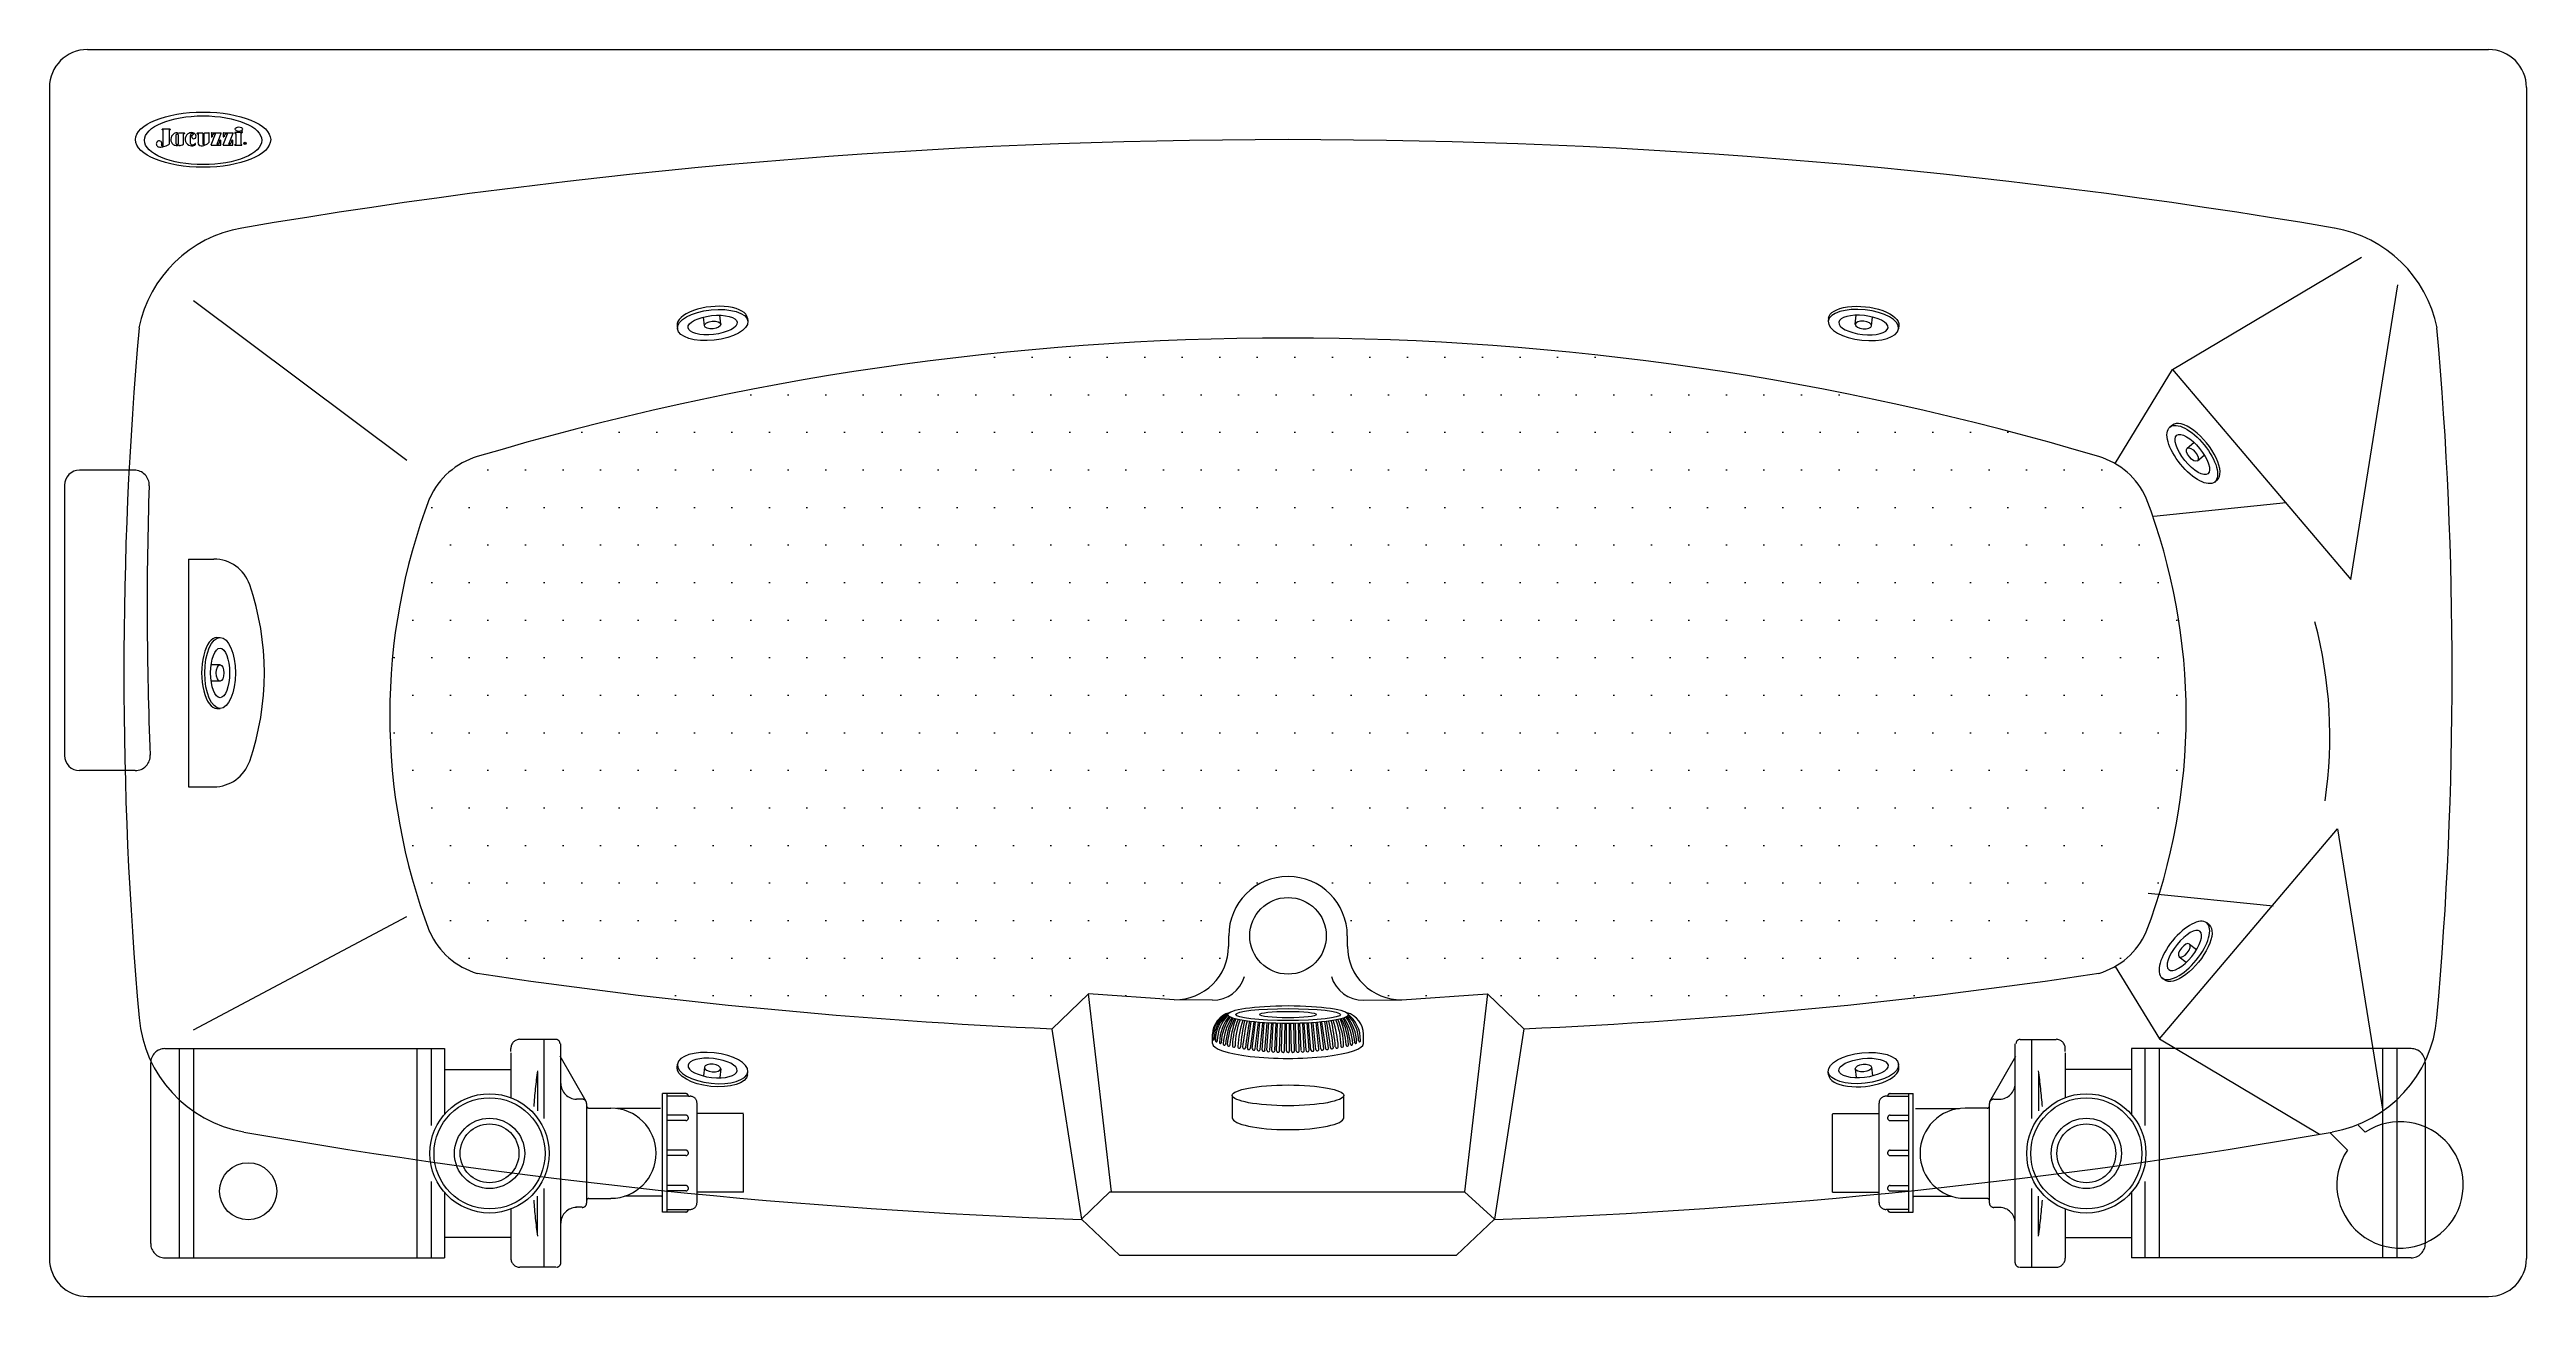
# Model space of a CAD drawing. Header units: millimetres. Extents: x -1273.58 to -1271.93, y 2261.71 to 2262.54.
import ezdxf
from ezdxf.enums import TextEntityAlignment as Align

# ---------------------------------------------------------------- set-up
doc = ezdxf.new("R2010")
doc.units = ezdxf.units.MM
doc.header["$LTSCALE"] = 10
doc.linetypes.add('HIDDEN', pattern=[0.375, 0.25, -0.125])
doc.layers.add('jacuzzi', color=1, linetype='Continuous')
doc.styles.add('ROMANS', font='romans', dxfattribs={"height": 4})

msp = doc.modelspace()

# ---------------------------------------------------------------- hatches: boundary and pattern name
at = {"layer": 'jacuzzi'}
h = msp.add_hatch(dxfattribs=at)
h.set_pattern_fill('DOTS', color=256, scale=0.4, style=0)
h.set_pattern_definition([(0, (-1275.541472, 2260.806986), (0.0125, 0.025), [0, -0.025])])
edge = h.paths.add_edge_path()
edge.add_arc((-1272.7585, 2260.4569), 1.8878, 73.3741, 106.6259)
edge.add_arc((-1273.2842, 2262.2174), 0.0505, 106.6259, 155.7595)
edge.add_arc((-1272.9514, 2262.0938), 0.4055, 159.1425, 200.8575)
edge.add_arc((-1273.2842, 2261.9702), 0.0505, 204.2405, 253.3741)
edge.add_arc((-1272.7585, 2265.5225), 3.6409, 261.4685, 267.529)
edge.add_line((-1272.9158, 2261.8846), (-1272.8914, 2261.9082))
edge.add_line((-1272.8343, 2261.9043), (-1272.8914, 2261.9082))
edge.add_arc((-1272.8336, 2261.9398), 0.0355, 269.2027, 360)
edge.add_arc((-1272.7585, 2261.9468), 0.0395, 0, 180)
edge.add_arc((-1272.6834, 2261.9398), 0.0355, 180, 270.7973)
edge.add_line((-1272.6827, 2261.9043), (-1272.6256, 2261.9082))
edge.add_line((-1272.6012, 2261.8846), (-1272.6256, 2261.9082))
edge.add_arc((-1272.7585, 2265.5225), 3.6409, 272.471, 278.5315)
edge.add_arc((-1272.5657, 2262.0938), 0.4055, 339.1425, 380.8575)
edge.add_arc((-1272.2328, 2261.9702), 0.0505, 286.6259, 335.7595)
edge.add_arc((-1272.2328, 2262.2174), 0.0505, 24.2405, 73.3741)

# ---------------------------------------------------------------- linework, layer by layer
at = {"layer": 'jacuzzi', "color": 3}
for p, q in [((-1273.5583, 2262.5368), (-1271.9588, 2262.5368)), ((-1273.5835, 2262.5115), (-1273.5835, 2261.732)), ((-1271.9335, 2262.5115), (-1271.9335, 2261.732)), ((-1273.5583, 2261.7068), (-1271.9588, 2261.7068))]:
    msp.add_line(p, q, dxfattribs=at)
at = {"layer": 'jacuzzi'}
for p, q in [((-1273.5084, 2262.4835), (-1273.5084, 2262.4837)), ((-1273.5082, 2262.4839), (-1273.5033, 2262.4839)), ((-1273.508, 2262.4833), (-1273.5082, 2262.4833)), ((-1273.5079, 2262.4729), (-1273.5079, 2262.4831)), ((-1273.5033, 2262.4833), (-1273.5039, 2262.4833)), ((-1273.5039, 2262.4833), (-1273.5039, 2262.4737)), ((-1273.5031, 2262.4837), (-1273.5031, 2262.4835)), ((-1273.4975, 2262.481), (-1273.4975, 2262.4811)), ((-1273.4973, 2262.4813), (-1273.4937, 2262.4813)), ((-1273.4944, 2262.4805), (-1273.4944, 2262.4738)), ((-1273.4937, 2262.4806), (-1273.4942, 2262.4806)), ((-1273.4935, 2262.4811), (-1273.4935, 2262.4808)), ((-1273.4852, 2262.4808), (-1273.4852, 2262.4812)), ((-1273.4851, 2262.4813), (-1273.4815, 2262.4813)), ((-1273.4851, 2262.4807), (-1273.4847, 2262.4807)), ((-1273.4846, 2262.4806), (-1273.4846, 2262.4749)), ((-1273.4803, 2262.4813), (-1273.4773, 2262.4813)), ((-1273.4758, 2262.4734), (-1273.473, 2262.4807)), ((-1273.4757, 2262.4813), (-1273.4692, 2262.4813)), ((-1273.4757, 2262.4812), (-1273.4757, 2262.4787)), ((-1273.4719, 2262.4738), (-1273.4691, 2262.4812)), ((-1273.4678, 2262.4812), (-1273.4678, 2262.4787)), ((-1273.4678, 2262.4734), (-1273.465, 2262.4807)), ((-1273.4677, 2262.4813), (-1273.4612, 2262.4813)), ((-1273.464, 2262.4738), (-1273.4611, 2262.4812)), ((-1273.4973, 2262.4733), (-1273.4973, 2262.4729)), ((-1273.4896, 2262.4743), (-1273.4896, 2262.4796)), ((-1273.4863, 2262.4736), (-1273.4863, 2262.4742)), ((-1273.4757, 2262.4787), (-1273.4753, 2262.4787)), ((-1273.4757, 2262.4732), (-1273.4695, 2262.4732)), ((-1273.4699, 2262.4764), (-1273.4695, 2262.4764)), ((-1273.4694, 2262.4733), (-1273.4694, 2262.4763)), ((-1273.4677, 2262.4787), (-1273.4674, 2262.4787)), ((-1273.4677, 2262.4732), (-1273.4615, 2262.4732)), ((-1273.4619, 2262.4764), (-1273.4615, 2262.4764)), ((-1273.4614, 2262.4733), (-1273.4614, 2262.4763)), ((-1273.46, 2262.4732), (-1273.46, 2262.4734)), ((-1273.4599, 2262.4731), (-1273.4555, 2262.4731)), ((-1273.4554, 2262.4732), (-1273.4554, 2262.4734)), ((-1272.1692, 2262.3237), (-1272.0435, 2262.3985)), ((-1273.3455, 2262.2633), (-1273.4877, 2262.3695)), ((-1272.0505, 2262.184), (-1272.0192, 2262.3802)), ((-1273.1655, 2262.353), (-1273.1652, 2262.3509)), ((-1273.1472, 2262.3528), (-1273.1478, 2262.3587)), ((-1273.1364, 2262.354), (-1273.137, 2262.3599)), ((-1273.1186, 2262.358), (-1273.1184, 2262.3559)), ((-1272.3984, 2262.358), (-1272.3987, 2262.3559)), ((-1272.3806, 2262.354), (-1272.38, 2262.3599)), ((-1272.3698, 2262.3528), (-1272.3692, 2262.3587)), ((-1272.3516, 2262.353), (-1272.3518, 2262.3509)), ((-1272.2076, 2262.2612), (-1272.1692, 2262.3237)), ((-1272.1692, 2262.3237), (-1272.0505, 2262.184)), ((-1272.1694, 2262.2868), (-1272.171, 2262.2855)), ((-1272.1596, 2262.2714), (-1272.155, 2262.2751)), ((-1272.1527, 2262.263), (-1272.1481, 2262.2667)), ((-1273.5271, 2262.2568), (-1273.5635, 2262.2568)), ((-1272.1396, 2262.2502), (-1272.1412, 2262.2489)), ((-1273.5735, 2262.2468), (-1273.5735, 2262.0668)), ((-1272.1817, 2262.2262), (-1272.0935, 2262.2353)), ((-1273.4909, 2262.1975), (-1273.4909, 2262.046)), ((-1273.4909, 2262.1975), (-1273.4741, 2262.1975)), ((-1273.472, 2262.1453), (-1273.4699, 2262.1453)), ((-1273.4699, 2262.1272), (-1273.4758, 2262.1272)), ((-1273.4699, 2262.1163), (-1273.4758, 2262.1163)), ((-1273.472, 2262.0982), (-1273.4699, 2262.0982)), ((-1273.5264, 2262.0568), (-1273.5635, 2262.0568)), ((-1273.4909, 2262.046), (-1273.4741, 2262.046)), ((-1272.178, 2261.8783), (-1272.0593, 2262.018)), ((-1272.0593, 2262.018), (-1272.0293, 2261.83)), ((-1272.1855, 2261.9753), (-1272.1023, 2261.9667)), ((-1273.4877, 2261.8842), (-1273.3455, 2261.9597)), ((-1272.1449, 2261.9541), (-1272.1465, 2261.9554)), ((-1272.7981, 2261.9468), (-1272.7981, 2261.9398)), ((-1272.719, 2261.9468), (-1272.719, 2261.9398)), ((-1272.158, 2261.9413), (-1272.1534, 2261.9376)), ((-1272.2076, 2261.9264), (-1272.178, 2261.8783)), ((-1272.1649, 2261.9329), (-1272.1603, 2261.9292)), ((-1272.9158, 2261.8846), (-1272.8914, 2261.9082)), ((-1272.8761, 2261.7764), (-1272.8914, 2261.9082)), ((-1272.8343, 2261.9043), (-1272.8914, 2261.9082)), ((-1272.8089, 2261.9039), (-1272.8343, 2261.9043)), ((-1272.7082, 2261.9039), (-1272.6827, 2261.9043)), ((-1272.6827, 2261.9043), (-1272.6256, 2261.9082)), ((-1272.6256, 2261.9082), (-1272.6409, 2261.7764)), ((-1272.6012, 2261.8846), (-1272.6256, 2261.9082)), ((-1272.1747, 2261.9175), (-1272.1763, 2261.9188)), ((-1272.7855, 2261.8722), (-1272.7831, 2261.8898)), ((-1272.7836, 2261.8719), (-1272.7811, 2261.8895)), ((-1272.7823, 2261.8717), (-1272.7802, 2261.8894)), ((-1272.7804, 2261.8715), (-1272.7782, 2261.8893)), ((-1272.7791, 2261.8713), (-1272.7772, 2261.8892)), ((-1272.7771, 2261.8711), (-1272.7752, 2261.889)), ((-1272.7758, 2261.871), (-1272.7743, 2261.889)), ((-1272.7739, 2261.8708), (-1272.7723, 2261.8889)), ((-1272.7726, 2261.8707), (-1272.7713, 2261.8888)), ((-1272.7706, 2261.8706), (-1272.7693, 2261.8887)), ((-1272.7693, 2261.8705), (-1272.7684, 2261.8887)), ((-1272.7673, 2261.8704), (-1272.7664, 2261.8886)), ((-1272.7661, 2261.8703), (-1272.7654, 2261.8886)), ((-1272.7641, 2261.8703), (-1272.7634, 2261.8885)), ((-1272.7628, 2261.8702), (-1272.7625, 2261.8885)), ((-1272.7608, 2261.8702), (-1272.7605, 2261.8885)), ((-1272.7595, 2261.8702), (-1272.7595, 2261.8885)), ((-1272.7575, 2261.8702), (-1272.7575, 2261.8885)), ((-1272.7562, 2261.8702), (-1272.7566, 2261.8885)), ((-1272.7542, 2261.8702), (-1272.7546, 2261.8885)), ((-1272.753, 2261.8703), (-1272.7536, 2261.8885)), ((-1272.751, 2261.8703), (-1272.7516, 2261.8886)), ((-1272.7497, 2261.8704), (-1272.7507, 2261.8886)), ((-1272.7477, 2261.8705), (-1272.7487, 2261.8887)), ((-1272.7464, 2261.8706), (-1272.7477, 2261.8887)), ((-1272.7445, 2261.8707), (-1272.7457, 2261.8888)), ((-1272.7432, 2261.8708), (-1272.7448, 2261.8889)), ((-1272.7412, 2261.871), (-1272.7428, 2261.889)), ((-1272.7399, 2261.8711), (-1272.7418, 2261.889)), ((-1272.738, 2261.8713), (-1272.7398, 2261.8892)), ((-1272.7367, 2261.8715), (-1272.7389, 2261.8893)), ((-1272.7347, 2261.8717), (-1272.7369, 2261.8894)), ((-1272.7334, 2261.8719), (-1272.7359, 2261.8895)), ((-1272.7315, 2261.8722), (-1272.7339, 2261.8898)), ((-1272.9158, 2261.8846), (-1272.896, 2261.7581)), ((-1272.8088, 2261.8752), (-1272.8087, 2261.8813)), ((-1272.8088, 2261.8752), (-1272.8087, 2261.8813)), ((-1272.7083, 2261.8752), (-1272.7083, 2261.8813)), ((-1272.6015, 2261.8849), (-1272.621, 2261.7581)), ((-1272.178, 2261.8783), (-1272.0713, 2261.8148)), ((-1273.1655, 2261.8592), (-1273.1652, 2261.8614)), ((-1273.1472, 2261.8594), (-1273.1478, 2261.8535)), ((-1273.1364, 2261.8583), (-1273.137, 2261.8524)), ((-1273.1186, 2261.8542), (-1273.1184, 2261.8563)), ((-1272.3984, 2261.8542), (-1272.3987, 2261.8563)), ((-1272.3806, 2261.8583), (-1272.38, 2261.8524)), ((-1272.3698, 2261.8594), (-1272.3692, 2261.8535)), ((-1272.3516, 2261.8592), (-1272.3518, 2261.8614)), ((-1272.7956, 2261.8406), (-1272.7956, 2261.8257)), ((-1272.7214, 2261.8257), (-1272.7214, 2261.8406)), ((-1272.0409, 2261.8161), (-1272.0456, 2261.8208)), ((-1272.0528, 2261.8042), (-1272.0646, 2261.8159)), ((-1272.896, 2261.7581), (-1272.8773, 2261.7764)), ((-1272.8773, 2261.7764), (-1272.6409, 2261.7764)), ((-1272.621, 2261.7581), (-1272.6409, 2261.7764)), ((-1272.896, 2261.7581), (-1272.8708, 2261.7343)), ((-1272.621, 2261.7581), (-1272.6463, 2261.7343)), ((-1272.8708, 2261.7343), (-1272.6463, 2261.7343))]:
    msp.add_line(p, q, dxfattribs=at)
at = {"layer": 'jacuzzi', "linetype": 'HIDDEN'}
for p, q in [((-1273.5066, 2261.8717), (-1273.3203, 2261.8717)), ((-1273.4971, 2261.8717), (-1273.4971, 2261.7324)), ((-1273.4876, 2261.8717), (-1273.4876, 2261.7324)), ((-1273.3389, 2261.8717), (-1273.3389, 2261.7324)), ((-1273.3293, 2261.8717), (-1273.3293, 2261.8206)), ((-1273.3203, 2261.8717), (-1273.3203, 2261.8339)), ((-1273.3203, 2261.8717), (-1273.3203, 2261.828)), ((-1273.3203, 2261.8697), (-1273.3203, 2261.8339)), ((-1273.3203, 2261.8697), (-1273.3203, 2261.8339)), ((-1273.2762, 2261.8697), (-1273.2762, 2261.8719)), ((-1273.2762, 2261.8697), (-1273.2762, 2261.8719)), ((-1273.2463, 2261.8779), (-1273.2703, 2261.8779)), ((-1273.254, 2261.8253), (-1273.254, 2261.8779)), ((-1273.243, 2261.7291), (-1273.243, 2261.875)), ((-1272.2741, 2261.7291), (-1272.2741, 2261.875)), ((-1272.2707, 2261.8779), (-1272.2467, 2261.8779)), ((-1272.263, 2261.8253), (-1272.263, 2261.8779)), ((-1272.2408, 2261.8697), (-1272.2408, 2261.8719)), ((-1272.2408, 2261.8697), (-1272.2408, 2261.8719)), ((-1272.0104, 2261.8717), (-1272.1967, 2261.8717)), ((-1272.1967, 2261.8717), (-1272.1967, 2261.8339)), ((-1272.1967, 2261.8717), (-1272.1967, 2261.828)), ((-1272.1967, 2261.8697), (-1272.1967, 2261.8339)), ((-1272.1967, 2261.8697), (-1272.1967, 2261.8339)), ((-1272.1877, 2261.8717), (-1272.1877, 2261.8206)), ((-1272.1782, 2261.8717), (-1272.1782, 2261.7324)), ((-1272.0295, 2261.8717), (-1272.0295, 2261.7324)), ((-1272.0199, 2261.8717), (-1272.0199, 2261.7324)), ((-1273.5162, 2261.8622), (-1273.5162, 2261.742)), ((-1273.3203, 2261.8579), (-1273.2762, 2261.8579)), ((-1273.2585, 2261.856), (-1273.2585, 2261.8304)), ((-1273.2261, 2261.8366), (-1273.2434, 2261.8666)), ((-1272.2909, 2261.8366), (-1272.2736, 2261.8666)), ((-1272.2585, 2261.856), (-1272.2585, 2261.8304)), ((-1272.1967, 2261.8579), (-1272.2408, 2261.8579)), ((-1272.0009, 2261.8622), (-1272.0009, 2261.742)), ((-1273.2286, 2261.838), (-1273.2325, 2261.838)), ((-1273.1751, 2261.7629), (-1273.1751, 2261.8418)), ((-1273.1721, 2261.7629), (-1273.1721, 2261.8418)), ((-1273.1579, 2261.84), (-1273.1721, 2261.84)), ((-1273.1579, 2261.84), (-1273.1567, 2261.84)), ((-1273.1579, 2261.84), (-1273.1567, 2261.84)), ((-1272.3591, 2261.84), (-1272.3603, 2261.84)), ((-1272.3591, 2261.84), (-1272.3603, 2261.84)), ((-1272.3591, 2261.84), (-1272.3449, 2261.84)), ((-1272.3449, 2261.7629), (-1272.3449, 2261.8418)), ((-1272.342, 2261.7629), (-1272.342, 2261.8418)), ((-1272.2884, 2261.838), (-1272.2845, 2261.838)), ((-1273.2257, 2261.7689), (-1273.2257, 2261.8352)), ((-1273.2243, 2261.8321), (-1273.2095, 2261.8321)), ((-1273.1766, 2261.8319), (-1273.2058, 2261.8319)), ((-1273.1522, 2261.7691), (-1273.1522, 2261.8355)), ((-1273.1522, 2261.7692), (-1273.1522, 2261.8355)), ((-1273.1212, 2261.8286), (-1273.1522, 2261.8286)), ((-1273.1212, 2261.7762), (-1273.1212, 2261.8281)), ((-1273.1212, 2261.8243), (-1273.1212, 2261.828)), ((-1273.1212, 2261.8207), (-1273.1212, 2261.8243)), ((-1273.1212, 2261.7761), (-1273.1212, 2261.8243)), ((-1272.3959, 2261.8286), (-1272.3648, 2261.8286)), ((-1272.3959, 2261.7762), (-1272.3959, 2261.8281)), ((-1272.3959, 2261.8243), (-1272.3959, 2261.828)), ((-1272.3959, 2261.8207), (-1272.3959, 2261.8243)), ((-1272.3959, 2261.7761), (-1272.3959, 2261.8243)), ((-1272.3648, 2261.7691), (-1272.3648, 2261.8355)), ((-1272.3648, 2261.7692), (-1272.3648, 2261.8355)), ((-1272.3404, 2261.8319), (-1272.3113, 2261.8319)), ((-1272.2927, 2261.8321), (-1272.3075, 2261.8321)), ((-1272.2913, 2261.7689), (-1272.2913, 2261.8352)), ((-1273.3293, 2261.7833), (-1273.3293, 2261.7324)), ((-1273.3203, 2261.7759), (-1273.3203, 2261.7324)), ((-1273.2585, 2261.748), (-1273.2585, 2261.7736)), ((-1273.254, 2261.7262), (-1273.254, 2261.7787)), ((-1273.2243, 2261.772), (-1273.2095, 2261.772)), ((-1273.1766, 2261.7735), (-1273.2003, 2261.7735)), ((-1273.1758, 2261.7734), (-1273.1763, 2261.7734)), ((-1273.1212, 2261.7762), (-1273.1522, 2261.7762)), ((-1273.1212, 2261.7761), (-1273.1522, 2261.7761)), ((-1272.3959, 2261.7762), (-1272.3648, 2261.7762)), ((-1272.3959, 2261.7761), (-1272.3648, 2261.7761)), ((-1272.3413, 2261.7734), (-1272.3407, 2261.7734)), ((-1272.3404, 2261.7735), (-1272.3168, 2261.7735)), ((-1272.2927, 2261.772), (-1272.3075, 2261.772)), ((-1272.263, 2261.7262), (-1272.263, 2261.7787)), ((-1272.2585, 2261.748), (-1272.2585, 2261.7736)), ((-1272.1967, 2261.7759), (-1272.1967, 2261.7324)), ((-1272.1877, 2261.7833), (-1272.1877, 2261.7324)), ((-1273.2286, 2261.7661), (-1273.233, 2261.7661)), ((-1273.1721, 2261.7647), (-1273.1567, 2261.7647)), ((-1272.3449, 2261.7647), (-1272.3603, 2261.7647)), ((-1272.2884, 2261.7661), (-1272.284, 2261.7661)), ((-1273.3203, 2261.746), (-1273.3203, 2261.7324)), ((-1273.2762, 2261.746), (-1273.3203, 2261.746)), ((-1272.2408, 2261.746), (-1272.1967, 2261.746)), ((-1272.1967, 2261.746), (-1272.1967, 2261.7324)), ((-1273.5066, 2261.7324), (-1273.3203, 2261.7324)), ((-1273.2762, 2261.7344), (-1273.2762, 2261.7322)), ((-1273.2762, 2261.7344), (-1273.2762, 2261.7322)), ((-1273.2534, 2261.7262), (-1273.2702, 2261.7262)), ((-1273.2534, 2261.7262), (-1273.2702, 2261.7262)), ((-1273.2463, 2261.7262), (-1273.2548, 2261.7262)), ((-1272.2707, 2261.7262), (-1272.2622, 2261.7262)), ((-1272.2636, 2261.7262), (-1272.2468, 2261.7262)), ((-1272.2636, 2261.7262), (-1272.2468, 2261.7262)), ((-1272.2408, 2261.7344), (-1272.2408, 2261.7322)), ((-1272.2408, 2261.7344), (-1272.2408, 2261.7322)), ((-1272.0104, 2261.7324), (-1272.1967, 2261.7324))]:
    msp.add_line(p, q, dxfattribs=at)
at = {"layer": 'jacuzzi'}
msp.add_lwpolyline([(-1273.4975, 2262.4745), (-1273.4975, 2262.4796, 1), (-1273.4994, 2262.4796), (-1273.4994, 2262.4745, 1)], format="xyb", close=True, dxfattribs=at)
for points in [[(-1273.4814, 2262.4812), (-1273.4814, 2262.474, 0.135484), (-1273.4814, 2262.4739, 0.597309), (-1273.4804, 2262.474, 0.11277), (-1273.4804, 2262.4741), (-1273.4804, 2262.4812)], [(-1273.4807, 2262.4729, 0.062974), (-1273.4776, 2262.4746, 0.257829), (-1273.4772, 2262.4752), (-1273.4772, 2262.4812)], [(-1273.4564, 2262.4816), (-1273.4599, 2262.4816, 0.414214), (-1273.46, 2262.4815), (-1273.46, 2262.4811, 0.414214), (-1273.4599, 2262.481), (-1273.4596, 2262.481, -0.414214), (-1273.4595, 2262.4809), (-1273.4595, 2262.4739)], [(-1273.4559, 2262.4739), (-1273.4559, 2262.481, -0.309408), (-1273.4558, 2262.4812, 0.090701), (-1273.4549, 2262.4817, 0.365017), (-1273.4549, 2262.4818), (-1273.455, 2262.482, 0.451807), (-1273.4553, 2262.482, -0.178007), (-1273.4564, 2262.4816)]]:
    msp.add_lwpolyline(points, format="xyb", dxfattribs=at)
at = {"layer": 'jacuzzi', "linetype": 'HIDDEN'}
for points in [[(-1273.2762, 2261.869), (-1273.2762, 2261.8391)], [(-1272.2408, 2261.869), (-1272.2408, 2261.8391)], [(-1273.1597, 2261.8418), (-1273.1751, 2261.8418)], [(-1272.3573, 2261.8418), (-1272.342, 2261.8418)], [(-1273.1597, 2261.8274), (-1273.1721, 2261.8274)], [(-1273.1597, 2261.8238), (-1273.1721, 2261.8238)], [(-1272.3573, 2261.8274), (-1272.3449, 2261.8274)], [(-1272.3573, 2261.8238), (-1272.3449, 2261.8238)], [(-1273.1597, 2261.8041), (-1273.1721, 2261.8041)], [(-1272.3573, 2261.8041), (-1272.3449, 2261.8041)], [(-1273.1597, 2261.8005), (-1273.1721, 2261.8005)], [(-1272.3573, 2261.8005), (-1272.3449, 2261.8005)], [(-1273.1597, 2261.7806), (-1273.1721, 2261.7806)], [(-1273.1597, 2261.777), (-1273.1721, 2261.777)], [(-1272.3573, 2261.7806), (-1272.3449, 2261.7806)], [(-1272.3573, 2261.777), (-1272.3449, 2261.777)], [(-1273.2762, 2261.7649), (-1273.2762, 2261.741), (-1273.2762, 2261.7344)], [(-1273.1597, 2261.7629), (-1273.1751, 2261.7629)], [(-1272.3573, 2261.7629), (-1272.342, 2261.7629)], [(-1272.2408, 2261.7649), (-1272.2408, 2261.741), (-1272.2408, 2261.7344)], [(-1273.2762, 2261.746), (-1273.2762, 2261.741), (-1273.2762, 2261.7344)], [(-1272.2408, 2261.746), (-1272.2408, 2261.741), (-1272.2408, 2261.7344)]]:
    msp.add_lwpolyline(points, dxfattribs=at)
at = {"layer": 'jacuzzi'}
for centre, radius in [((-1273.4533, 2262.4743), 0.000795), ((-1272.7585, 2261.9468), 0.0255), ((-1273.4512, 2261.7768), 0.019)]:
    msp.add_circle(centre, radius, dxfattribs=at)
at = {"layer": 'jacuzzi', "linetype": 'HIDDEN'}
for centre, radius in [((-1273.2904, 2261.802), 0.0397), ((-1273.2904, 2261.802), 0.037), ((-1272.2267, 2261.802), 0.0397), ((-1272.2267, 2261.802), 0.037), ((-1273.2904, 2261.802), 0.0234), ((-1273.2904, 2261.802), 0.0196), ((-1272.2267, 2261.802), 0.0234), ((-1272.2267, 2261.802), 0.0196)]:
    msp.add_circle(centre, radius, dxfattribs=at)
at = {"layer": 'jacuzzi', "color": 3}
for centre, start, end in [((-1273.5583, 2262.5115), 90, 180), ((-1273.5583, 2262.5115), 90, 180), ((-1271.9588, 2262.5115), 0, 90), ((-1273.5583, 2261.732), 180, 270), ((-1271.9588, 2261.732), 270, 0)]:
    msp.add_arc(centre, 0.0253, start, end, dxfattribs=at)
at = {"layer": 'jacuzzi'}
for centre, radius, start, end in [((-1273.5082, 2262.4837), 0.000183, 90, 180), ((-1273.5082, 2262.4835), 0.000183, 180, 270), ((-1273.508, 2262.4831), 0.000183, 0, 90), ((-1273.5033, 2262.4837), 0.000183, 0, 90), ((-1273.5033, 2262.4835), 0.000183, 270, 0), ((-1273.4983, 2262.477), 0.00441, 126.3033, 231.4856), ((-1273.499, 2262.4785), 0.0028, 59.9231, 132.2761), ((-1273.4976, 2262.481), 0.0000913, 231.4553, 0), ((-1273.4973, 2262.4811), 0.000183, 90, 180), ((-1273.4942, 2262.4805), 0.000183, 90, 180), ((-1273.4937, 2262.4811), 0.000183, 0, 90), ((-1273.4937, 2262.4808), 0.000183, 270, 0), ((-1273.4887, 2262.4771), 0.00446, 127.1313, 242.2671), ((-1273.4888, 2262.4775), 0.00398, 88.5996, 128.9527), ((-1273.4876, 2262.4795), 0.00197, 150.4373, 179.0124), ((-1273.4884, 2262.4799), 0.00116, 97.112, 147.2426), ((-1273.4875, 2262.4788), 0.00138, 110.2833, 290.7343), ((-1273.4889, 2262.4784), 0.00316, 29.5272, 87.5019), ((-1273.4884, 2262.48), 0.000976, 50.781, 96.3414), ((-1273.4881, 2262.4805), 0.000419, 289.0295, 44.0873), ((-1273.4851, 2262.4812), 0.0000913, 90, 180), ((-1273.4851, 2262.4808), 0.0000913, 180, 270), ((-1273.4847, 2262.4806), 0.0000913, 0, 90), ((-1273.4815, 2262.4812), 0.0000913, 0, 90), ((-1273.4803, 2262.4812), 0.0000913, 90, 180), ((-1273.4773, 2262.4812), 0.0000913, 0, 90), ((-1273.4757, 2262.4812), 0.0000913, 90, 180), ((-1273.4727, 2262.4785), 0.00257, 130.1573, 175.0588), ((-1273.4733, 2262.4792), 0.0016, 80.3374, 129.0048), ((-1273.4731, 2262.4807), 0.000114, 338.9296, 80.3374), ((-1273.4692, 2262.4812), 0.0000913, 338.9296, 90), ((-1273.4677, 2262.4812), 0.0000913, 90, 180), ((-1273.4647, 2262.4785), 0.00257, 130.1573, 175.0588), ((-1273.4654, 2262.4792), 0.0016, 80.3374, 129.0048), ((-1273.4651, 2262.4807), 0.000114, 338.9296, 80.3374), ((-1273.4612, 2262.4812), 0.0000913, 338.9296, 90), ((-1273.5103, 2262.474), 0.00211, 122.9803, 234.8089), ((-1273.5105, 2262.4742), 0.00184, 329.3882, 123.2376), ((-1273.5105, 2262.4738), 0.00182, 234.8089, 260.1754), ((-1273.5096, 2262.4788), 0.00692, 260.1754, 285.4183), ((-1273.5085, 2262.4731), 0.000455, 149.3882, 195.7752), ((-1273.5083, 2262.4731), 0.000664, 195.7752, 246.1283), ((-1273.5084, 2262.4729), 0.000455, 246.1283, 297.2029), ((-1273.5084, 2262.4731), 0.000606, 297.2029, 316.5289), ((-1273.5084, 2262.473), 0.000567, 320.2199, 351.1443), ((-1273.5132, 2262.4918), 0.0204, 285.5604, 296.8444), ((-1273.5041, 2262.4737), 0.000183, 298.8232, 0), ((-1273.499, 2262.4759), 0.00305, 228.3999, 304.2305), ((-1273.4981, 2262.4803), 0.00749, 276.286, 300.0862), ((-1273.4887, 2262.4769), 0.00427, 241.6824, 289.3433), ((-1273.4887, 2262.4742), 0.000927, 174.0544, 252.5389), ((-1273.4884, 2262.476), 0.00266, 258.5772, 294.2197), ((-1273.4883, 2262.4755), 0.0022, 295.2704, 324.8584), ((-1273.4893, 2262.4771), 0.00467, 295.0031, 308.9089), ((-1273.4877, 2262.4791), 0.00179, 294.3936, 25.9072), ((-1273.4864, 2262.4742), 0.000114, 0, 144.8584), ((-1273.4864, 2262.4736), 0.000114, 309.1312, 0), ((-1273.4825, 2262.4749), 0.00214, 180, 267.9232), ((-1273.4821, 2262.4769), 0.00421, 264.0736, 289.8501), ((-1273.4757, 2262.4733), 0.000114, 158.9296, 270), ((-1273.4757, 2262.4787), 0.0000913, 180, 270), ((-1273.4753, 2262.4787), 0.0000913, 270, 355.0588), ((-1273.4718, 2262.4738), 0.000114, 158.9296, 274.0743), ((-1273.472, 2262.4761), 0.00243, 274.0743, 281.2218), ((-1273.4726, 2262.4761), 0.00262, 294.8275, 3.7772), ((-1273.4699, 2262.4763), 0.000114, 90, 183.7772), ((-1273.4695, 2262.4763), 0.0000913, 0, 90), ((-1273.4695, 2262.4733), 0.0000913, 270, 0), ((-1273.4677, 2262.4787), 0.0000913, 180, 270), ((-1273.4677, 2262.4733), 0.000114, 158.9296, 270), ((-1273.4674, 2262.4787), 0.0000913, 270, 355.0588), ((-1273.4639, 2262.4738), 0.000114, 158.9296, 274.0743), ((-1273.464, 2262.4761), 0.00243, 274.0743, 281.2218), ((-1273.4647, 2262.4761), 0.00262, 294.8275, 3.7772), ((-1273.4619, 2262.4763), 0.000114, 90, 183.7772), ((-1273.4615, 2262.4763), 0.0000913, 0, 90), ((-1273.4615, 2262.4733), 0.0000913, 270, 0), ((-1273.4599, 2262.4734), 0.0000913, 82.1724, 180), ((-1273.4599, 2262.4732), 0.0000913, 180, 270), ((-1273.4598, 2262.4739), 0.000365, 262.1724, 0), ((-1273.4555, 2262.4739), 0.000365, 180, 273.6112), ((-1272.7585, 2258.3206), 4.1562, 80.346, 99.654), ((-1273.4555, 2262.4734), 0.0000913, 0, 93.6112), ((-1273.4555, 2262.4732), 0.0000913, 270, 0), ((-1273.4414, 2262.3349), 0.0842, 99.654, 168.6311), ((-1272.0756, 2262.3349), 0.0842, 11.3689, 80.346), ((-1270.92, 2262.1219), 2.614, 174.96, 185.04), ((-1274.597, 2262.1219), 2.614, 354.96, 5.04), ((-1272.7585, 2260.4569), 1.8878, 73.3741, 106.6259), ((-1273.2842, 2262.2174), 0.0505, 106.6259, 155.7595), ((-1272.2328, 2262.2174), 0.0505, 24.2405, 73.3741), ((-1273.5635, 2262.2468), 0.01, 90, 180), ((-1273.5271, 2262.2468), 0.01, 358.0472, 90), ((-1271.1621, 2262.1661), 2.3564, 178.0472, 182.4065), ((-1272.9514, 2262.0938), 0.4055, 159.1425, 200.8575), ((-1272.5657, 2262.0938), 0.4055, 339.1425, 20.8575), ((-1273.4741, 2262.1723), 0.0253, 18.9246, 90), ((-1273.6214, 2262.1218), 0.181, 341.0754, 18.9246), ((-1272.3578, 2262.08), 0.2933, 351.5085, 14.9644), ((-1273.5635, 2262.0668), 0.01, 180, 270), ((-1273.5264, 2262.0668), 0.01, 270, 2.4065), ((-1273.4741, 2262.0713), 0.0253, 270, 341.0754), ((-1272.7585, 2261.9468), 0.0395, 0, 180), ((-1273.2842, 2261.9702), 0.0505, 204.2405, 253.3741), ((-1272.8336, 2261.9398), 0.0355, 269.2027, 0), ((-1272.6834, 2261.9398), 0.0355, 180, 270.7973), ((-1272.2328, 2261.9702), 0.0505, 286.6259, 335.7595), ((-1272.7585, 2265.5225), 3.6409, 261.4685, 267.529), ((-1272.8086, 2261.9259), 0.022, 269.2027, 343.9782), ((-1272.7085, 2261.9259), 0.022, 196.0218, 270.7973), ((-1272.7585, 2265.5225), 3.6409, 272.471, 278.5315), ((-1273.4395, 2261.8997), 0.0847, 185.04, 260.0618), ((-1272.7937, 2261.8812), 0.015, 105.4909, 179.5), ((-1272.792, 2261.88), 0.0165, 113.122, 187.4137), ((-1272.7895, 2261.8792), 0.0181, 119.4273, 183.9522), ((-1272.785, 2261.8777), 0.0218, 127.8314, 181.6456), ((-1272.7813, 2261.8769), 0.0243, 134.3309, 180.2321), ((-1272.7754, 2261.8751), 0.0288, 140.6805, 178.3252), ((-1272.7699, 2261.8739), 0.0332, 145.1075, 176.9796), ((-1272.7647, 2261.8724), 0.0371, 147.5492, 176.0418), ((-1272.7531, 2261.8708), 0.0472, 153.2328, 175.4084), ((-1272.7563, 2261.8719), 0.0427, 152.3198, 176.6528), ((-1272.7392, 2261.8702), 0.0581, 158.528, 176.0922), ((-1272.7515, 2261.8733), 0.044, 156.1373, 179.444), ((-1272.7464, 2261.8733), 0.0474, 158.2863, 179.644), ((-1272.7177, 2261.8679), 0.0745, 162.2851, 175.8848), ((-1272.6797, 2261.865), 0.1107, 166.75, 175.9055), ((-1272.644, 2261.8571), 0.1456, 166.9086, 173.8716), ((-1272.3304, 2261.8117), 0.4605, 170.2208, 172.4284), ((-1273.1866, 2261.8117), 0.4605, 7.5716, 9.7791), ((-1272.8731, 2261.8571), 0.1456, 6.1284, 13.0908), ((-1272.8374, 2261.865), 0.1107, 4.0945, 13.2492), ((-1272.7993, 2261.8679), 0.0745, 4.1152, 17.7136), ((-1272.7706, 2261.8733), 0.0474, 0.356, 21.7114), ((-1272.7655, 2261.8733), 0.044, 0.556, 23.8599), ((-1272.7778, 2261.8702), 0.0581, 3.9078, 21.4695), ((-1272.7608, 2261.8719), 0.0427, 3.3472, 27.6765), ((-1272.7639, 2261.8708), 0.0472, 4.5916, 26.7633), ((-1272.7524, 2261.8724), 0.0371, 3.9582, 32.4452), ((-1272.7472, 2261.8739), 0.0332, 3.0204, 34.8844), ((-1272.7233, 2261.8812), 0.015, 0.5, 74.4472), ((-1272.7416, 2261.8751), 0.0288, 1.6748, 39.1263), ((-1272.7321, 2261.8777), 0.0218, 358.3544, 52.1082), ((-1272.7358, 2261.8769), 0.0243, 359.7679, 45.0739), ((-1272.0775, 2261.8997), 0.0847, 279.9382, 354.96), ((-1272.808, 2261.8779), 0.000437, 185.1947, 359.2796), ((-1272.8062, 2261.8769), 0.000615, 158.3204, 352.6804), ((-1272.8036, 2261.8757), 0.000615, 158.3204, 352.6804), ((-1272.8009, 2261.8748), 0.000777, 163.1915, 347.3605), ((-1272.798, 2261.8742), 0.000853, 167.1949, 0.3983), ((-1272.7946, 2261.8735), 0.000886, 160.0987, 10.7386), ((-1272.791, 2261.873), 0.000957, 166.4345, 352.6285), ((-1272.7878, 2261.8725), 0.000962, 167.9164, 353.337), ((-1272.7846, 2261.872), 0.000966, 169.3777, 354.0441), ((-1272.7813, 2261.8716), 0.000971, 170.818, 354.7502), ((-1272.7781, 2261.8712), 0.000976, 172.2368, 355.4561), ((-1272.7748, 2261.8709), 0.00098, 173.6339, 356.1623), ((-1272.7716, 2261.8706), 0.000985, 175.009, 356.8693), ((-1272.7683, 2261.8704), 0.00099, 176.3618, 357.5776), ((-1272.7651, 2261.8703), 0.000995, 177.6922, 358.2877), ((-1272.7618, 2261.8702), 0.001, 179, 359), ((-1272.7585, 2261.8702), 0.001, 180, 0), ((-1272.7552, 2261.8702), 0.001, 181, 1), ((-1272.752, 2261.8703), 0.000995, 181.7123, 2.3078), ((-1272.7487, 2261.8704), 0.00099, 182.4224, 3.6382), ((-1272.7455, 2261.8706), 0.000985, 183.1307, 4.991), ((-1272.7422, 2261.8709), 0.00098, 183.8377, 6.3661), ((-1272.7389, 2261.8712), 0.000976, 184.5439, 7.7632), ((-1272.7357, 2261.8716), 0.000971, 185.2498, 9.182), ((-1272.7325, 2261.872), 0.000966, 185.9559, 10.6223), ((-1272.7292, 2261.8725), 0.000962, 186.663, 12.0836), ((-1272.726, 2261.873), 0.000957, 187.3715, 13.5655), ((-1272.7224, 2261.8735), 0.000886, 169.2614, 19.9013), ((-1272.719, 2261.8742), 0.000853, 179.6017, 12.8051), ((-1272.7162, 2261.8748), 0.000777, 192.6395, 16.8085), ((-1272.7134, 2261.8757), 0.000615, 187.3196, 21.6796), ((-1272.7108, 2261.8769), 0.000615, 187.3196, 21.6796), ((-1272.0177, 2261.781), 0.0421, 146.537, 123.463), ((-1272.7585, 2265.7864), 4.0307, 260.0618, 268.0451), ((-1272.7585, 2265.7864), 4.0307, 271.9549, 279.9382)]:
    msp.add_arc(centre, radius, start, end, dxfattribs=at)
at = {"layer": 'jacuzzi', "linetype": 'HIDDEN'}
for centre, radius, start, end in [((-1273.5066, 2261.8622), 0.00954, 90, 180), ((-1273.2702, 2261.8719), 0.00601, 90, 180), ((-1273.2702, 2261.8719), 0.00601, 90, 180), ((-1273.2463, 2261.875), 0.00286, 0, 90), ((-1272.2707, 2261.875), 0.00286, 90, 180), ((-1272.2468, 2261.8719), 0.00601, 0, 90), ((-1272.2468, 2261.8719), 0.00601, 0, 90), ((-1272.0104, 2261.8622), 0.00954, 0, 90), ((-1272.8443, 2261.8015), 0.4179, 172.3703, 175.6636), ((-1272.6727, 2261.8015), 0.4179, 4.3364, 7.6297), ((-1273.2325, 2261.8485), 0.0104, 180, 270), ((-1273.2286, 2261.8352), 0.00286, 0, 90), ((-1273.1597, 2261.84), 0.0018, 0, 90), ((-1273.1567, 2261.8355), 0.0045, 0, 90), ((-1272.3603, 2261.8355), 0.0045, 90, 180), ((-1272.3573, 2261.84), 0.0018, 90, 180), ((-1272.2884, 2261.8352), 0.00286, 90, 180), ((-1272.2845, 2261.8485), 0.0104, 270, 0), ((-1273.2243, 2261.8336), 0.00145, 180, 270), ((-1273.2095, 2261.8021), 0.03, 270, 90), ((-1273.1597, 2261.8256), 0.0018, 270, 90), ((-1272.3573, 2261.8256), 0.0018, 90, 270), ((-1272.3075, 2261.8021), 0.03, 90, 270), ((-1272.2927, 2261.8336), 0.00145, 270, 0), ((-1273.1597, 2261.8023), 0.0018, 270, 90), ((-1272.3573, 2261.8023), 0.0018, 90, 270), ((-1272.8443, 2261.8024), 0.4179, 184.3364, 187.6297), ((-1273.2243, 2261.7705), 0.00145, 90, 180), ((-1273.1758, 2261.7726), 0.000743, 14.8583, 90), ((-1273.1597, 2261.7788), 0.0018, 270, 90), ((-1272.3573, 2261.7788), 0.0018, 90, 270), ((-1272.3413, 2261.7726), 0.000743, 90, 165.1417), ((-1272.2927, 2261.7705), 0.00145, 0, 90), ((-1272.6727, 2261.8024), 0.4179, 352.3703, 355.6636), ((-1273.2325, 2261.7556), 0.0104, 90, 180), ((-1273.2286, 2261.7689), 0.00286, 270, 0), ((-1273.1597, 2261.7647), 0.0018, 270, 0), ((-1273.1567, 2261.7692), 0.0045, 270, 0), ((-1272.3603, 2261.7692), 0.0045, 180, 270), ((-1272.3573, 2261.7647), 0.0018, 180, 270), ((-1272.2884, 2261.7689), 0.00286, 180, 270), ((-1272.2845, 2261.7556), 0.0104, 0, 90), ((-1273.5066, 2261.742), 0.00954, 180, 270), ((-1272.0104, 2261.742), 0.00954, 270, 0), ((-1273.2702, 2261.7322), 0.00601, 180, 270), ((-1273.2702, 2261.7322), 0.00601, 180, 270), ((-1273.2458, 2261.7291), 0.00286, 270, 0), ((-1272.2712, 2261.7291), 0.00286, 180, 270), ((-1272.2468, 2261.7322), 0.00601, 270, 0), ((-1272.2468, 2261.7322), 0.00601, 270, 0)]:
    msp.add_arc(centre, radius, start, end, dxfattribs=at)
at = {"layer": 'jacuzzi'}
for centre, major_axis, ratio in [((-1273.4812, 2262.4768), (-0.045, 0), 0.408776), ((-1273.1418, 2262.3534), (0.0234, 0.0025), 0.431953), ((-1273.1418, 2262.3534), (0.0164, 0.0018), 0.381644), ((-1272.1561, 2262.2672), (0.0149, -0.0183), 0.431953), ((-1272.1561, 2262.2672), (0.0104, -0.0128), 0.381644), ((-1273.4699, 2262.1218), (0, 0.0236), 0.431953), ((-1273.4699, 2262.1218), (0, 0.0165), 0.381644), ((-1272.7585, 2261.8944), (-0.04, 0), 0.1484), ((-1272.7585, 2261.8944), (-0.0349, 0), 0.114375), ((-1272.7585, 2261.8944), (-0.0189, 0), 0.112344), ((-1272.3752, 2261.8588), (-0.0234, -0.0025), 0.431953), ((-1272.3752, 2261.8588), (-0.0164, -0.0018), 0.381644), ((-1272.7585, 2261.8406), (-0.0371, 0), 0.186255)]:
    msp.add_ellipse(centre, major_axis=major_axis, ratio=ratio, dxfattribs=at)
for centre, major_axis, ratio, start_param, end_param in [((-1273.4812, 2262.4764), (0.0391, 0), 0.415223, 3.141593, 9.424778), ((-1273.4574, 2262.4838), (0.00235, 0), 0.621803, 3.141593, 9.424778), ((-1273.142, 2262.3555), (0.0234, 0.0025), 0.431953, 6.283185, 9.424778), ((-1273.1418, 2262.3534), (-0.00541, -0.00058), 0.461888, -3.141592653589793, 3.141592653589793), ((-1272.1545, 2262.2685), (0.0149, -0.0183), 0.431953, 6.283185, 9.424778), ((-1272.1561, 2262.2672), (-0.00343, 0.00422), 0.461888, -3.141592653589793, 3.141592653589793), ((-1273.472, 2262.1218), (0, 0.0236), 0.431953, 6.283185, 9.424778), ((-1273.4699, 2262.1218), (0, -0.00544), 0.461888, -3.141592653589793, 3.141592653589793), ((-1272.7585, 2261.8752), (-0.0503, 0), 0.198307, 6.281174, 9.428239), ((-1272.375, 2261.8567), (-0.0234, -0.0025), 0.431953, 6.283185, 9.424778), ((-1272.3752, 2261.8588), (0.00541, 0.00058), 0.461888, -3.141592653589793, 3.141592653589793), ((-1272.7585, 2261.8257), (0.0371, 0), 0.213184, 3.141593, 6.283185)]:
    msp.add_ellipse(centre, major_axis=major_axis, ratio=ratio, start_param=start_param, end_param=end_param, dxfattribs=at)
at = {"layer": 'jacuzzi', "extrusion": (0, 0, -1)}
for centre, major_axis, ratio, start_param, end_param in [((-1272.375, 2262.3555), (-0.0234, 0.0025), 0.431953, 0, 3.141593), ((-1272.3752, 2262.3534), (-0.00541, 0.00058), 0.461888, 4.712389, 10.995574), ((-1272.1598, 2261.9358), (0.0149, 0.0183), 0.431953, 0, 3.141593), ((-1272.1614, 2261.9371), (0.00343, 0.00422), 0.461888, 4.712389, 10.995574), ((-1273.1418, 2261.8588), (-0.0234, 0.0025), 0.431953, 3.141593, 9.424778), ((-1273.142, 2261.8567), (-0.0234, 0.0025), 0.431953, 3.141593, 6.283185), ((-1273.1418, 2261.8588), (-0.0164, 0.0018), 0.381644, 3.141593, 9.424778), ((-1273.1418, 2261.8588), (-0.00541, 0.00058), 0.461888, 1.570796326746801, 7.853981633926388)]:
    msp.add_ellipse(centre, major_axis=major_axis, ratio=ratio, start_param=start_param, end_param=end_param, dxfattribs=at)
for centre, major_axis, ratio in [((-1272.3752, 2262.3534), (-0.0234, 0.0025), 0.431953), ((-1272.3752, 2262.3534), (-0.0164, 0.0018), 0.381644), ((-1272.1614, 2261.9371), (0.0149, 0.0183), 0.431953), ((-1272.1614, 2261.9371), (0.0104, 0.0128), 0.381644)]:
    msp.add_ellipse(centre, major_axis=major_axis, ratio=ratio, dxfattribs=at)

# ---------------------------------------------------------------- texts
at = {"layer": 'jacuzzi', "style": 'ROMANS'}
msp.add_text('R', height=0.000797, dxfattribs=at).set_placement((-1273.4533, 2262.4743), align=Align.MIDDLE_CENTER)

doc.saveas('drawing.dxf')
